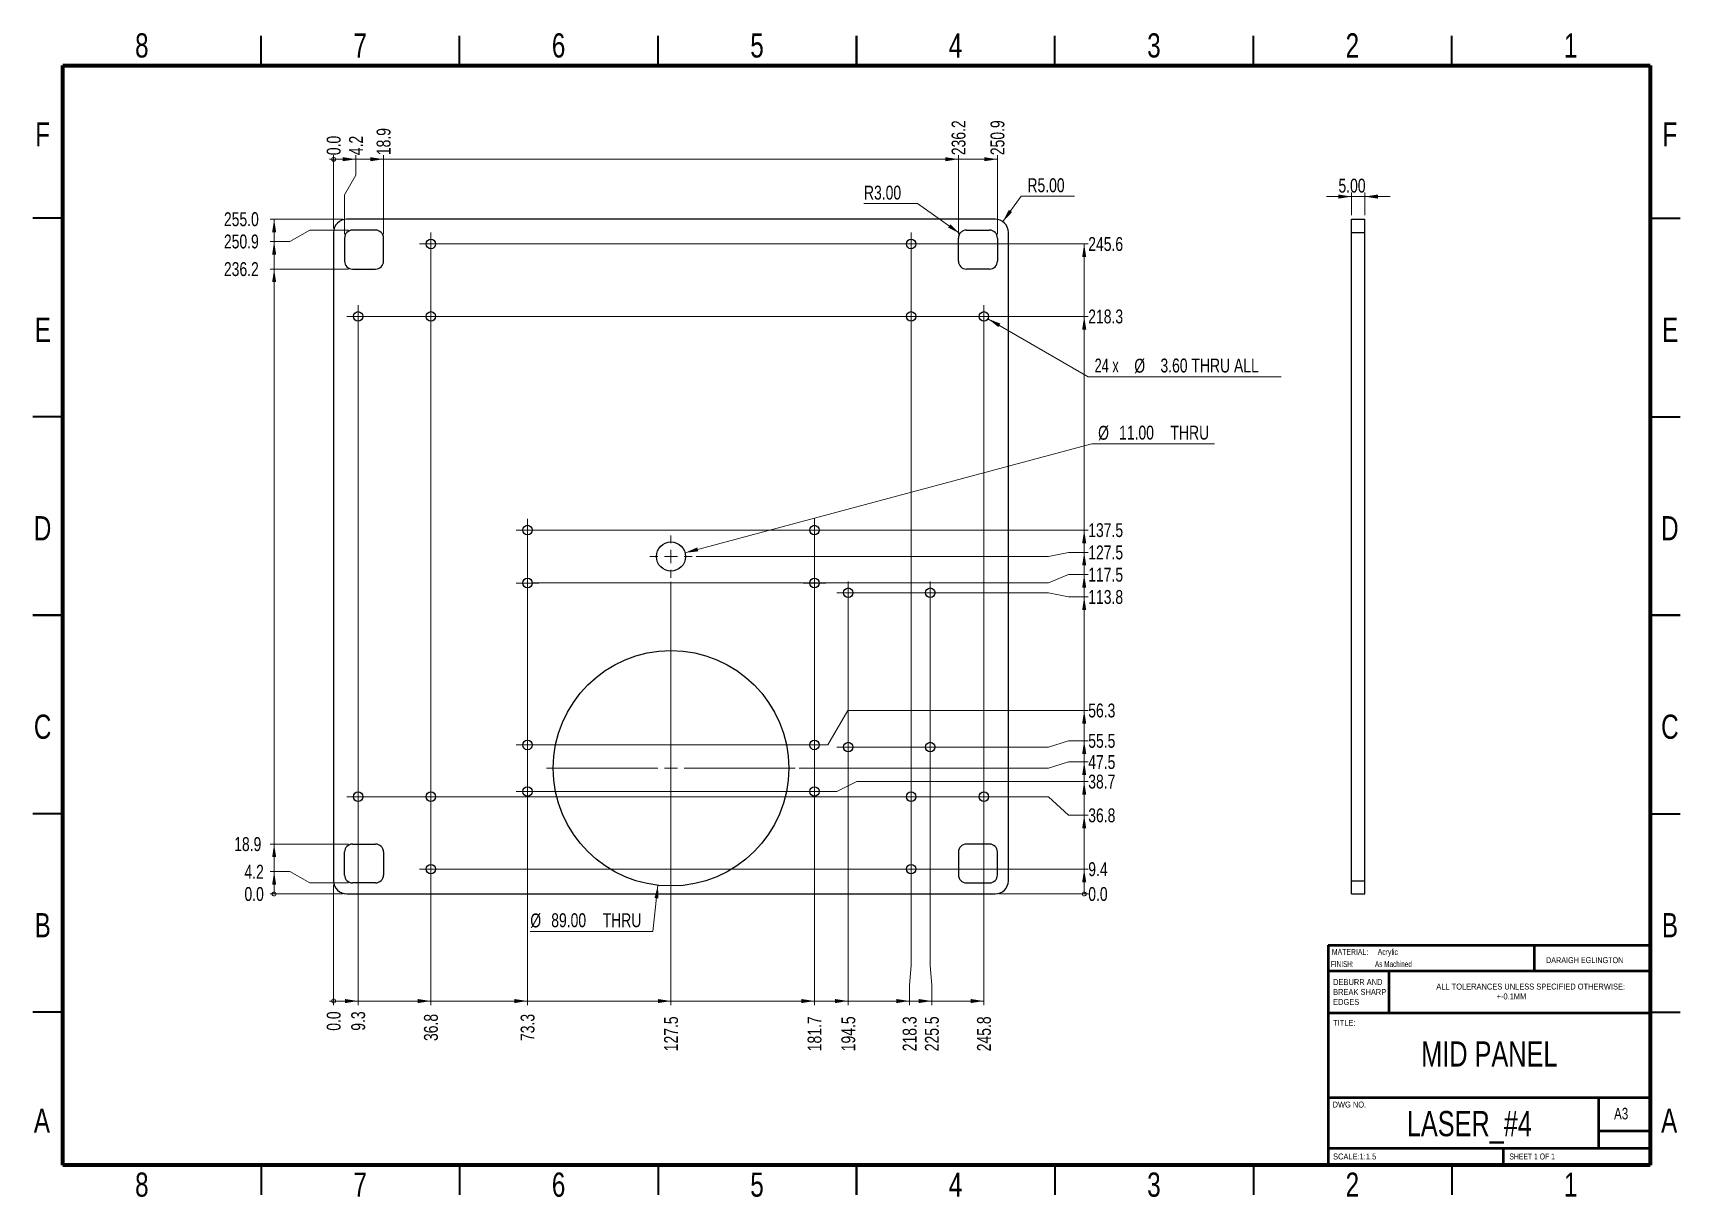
# Model space of a CAD drawing. Header units: millimetres. Extents: x 2 to 418, y 2 to 295.
import ezdxf

# ---------------------------------------------------------------- set-up
doc = ezdxf.new("R2010")
doc.units = ezdxf.units.MM
doc.styles.add('SLDTEXTSTYLE0', font='TXT', dxfattribs={"width": 0.75})
doc.styles.add('SLDTEXTSTYLE1', font='TXT', dxfattribs={"width": 0.877898})
doc.styles.add('SLDTEXTSTYLE2', font='TXT', dxfattribs={"width": 0.641667})
doc.styles.add('SLDTEXTSTYLE3', font='TXT', dxfattribs={"width": 0.690476})
doc.styles.add('SLDTEXTSTYLE4', font='TXT', dxfattribs={"width": 0.6875})
doc.dimstyles.new('SLDDIMSTYLE0', dxfattribs={"dimtxt": 3.5, "dimasz": 0.338667, "dimexe": 0, "dimexo": 0.0625, "dimgap": 0.875, "dimtad": 0, "dimtih": 1, "dimtoh": 1, "dimdec": 1, "dimlfac": 1.5, "dimrnd": 1e-09, "dimzin": 0, "dimdsep": 46, "dimtxsty": 'SLDTEXTSTYLE0', "dimblk1": 'ORIGIN', "dimblk2": 'ORIGIN', "dimsah": 1, "dimcen": 0.09, "dimadec": 0, "dimazin": 0, "dimtfac": 1, "dimtdec": 1, "dimtofl": 0, "dimtmove": 0, "dimatfit": 3, "dimldrblk": 'ORIGIN', "dimfxl": 1, "dimfrac": 2, "dimtolj": 1, "dimtzin": 12, "dimarcsym": 0})
doc.dimstyles.new('SLDDIMSTYLE1', dxfattribs={"dimtxt": 3.5, "dimasz": 3.302, "dimexe": 0, "dimexo": 0.0625, "dimgap": 0.875, "dimtad": 0, "dimtih": 1, "dimtoh": 1, "dimdec": 1, "dimlfac": 1.5, "dimrnd": 1e-09, "dimzin": 12, "dimdsep": 46, "dimtxsty": 'SLDTEXTSTYLE0', "dimsah": 1, "dimcen": 0.09, "dimadec": 0, "dimazin": 3, "dimtfac": 1, "dimtdec": 1, "dimtofl": 0, "dimtmove": 0, "dimatfit": 3, "dimfxl": 1, "dimfrac": 2, "dimtolj": 1, "dimtzin": 12, "dimarcsym": 0})
doc.dimstyles.new('SLDDIMSTYLE2', dxfattribs={"dimtxt": 3.5, "dimasz": 3.302, "dimexe": 0, "dimexo": 0.0625, "dimgap": 0.875, "dimtad": 0, "dimtih": 1, "dimtoh": 1, "dimdec": 1, "dimlfac": 1.5, "dimrnd": 1e-09, "dimzin": 4, "dimdsep": 46, "dimtxsty": 'SLDTEXTSTYLE0', "dimsah": 1, "dimcen": 0.09, "dimadec": 0, "dimazin": 1, "dimtfac": 1, "dimtdec": 1, "dimtofl": 0, "dimtmove": 0, "dimatfit": 3, "dimfxl": 1, "dimfrac": 2, "dimtolj": 1, "dimtzin": 12, "dimarcsym": 0})
doc.dimstyles.new('SLDDIMSTYLE3', dxfattribs={"dimtxt": 3.5, "dimasz": 3.302, "dimexe": 0, "dimexo": 0.0625, "dimgap": 0.875, "dimtad": 0, "dimtih": 1, "dimtoh": 1, "dimlfac": 1.5, "dimrnd": 1e-09, "dimzin": 4, "dimdsep": 46, "dimtxsty": 'SLDTEXTSTYLE0', "dimsah": 1, "dimcen": 0, "dimadec": 0, "dimazin": 1, "dimtfac": 1, "dimtofl": 0, "dimtmove": 0, "dimatfit": 3, "dimfxl": 1, "dimfrac": 2, "dimtolj": 1, "dimtzin": 12, "dimarcsym": 0})
doc.dimstyles.new('SLDDIMSTYLE4', dxfattribs={"dimtxt": 3.5, "dimasz": 3.302, "dimexe": 0, "dimexo": 0.0625, "dimgap": 0.875, "dimtad": 0, "dimtih": 1, "dimtoh": 1, "dimlfac": 1.5, "dimrnd": 1e-09, "dimzin": 4, "dimdsep": 46, "dimtxsty": 'SLDTEXTSTYLE0', "dimsah": 1, "dimcen": 0, "dimadec": 0, "dimazin": 1, "dimtfac": 1, "dimtofl": 0, "dimtmove": 0, "dimatfit": 3, "dimfxl": 1, "dimfrac": 2, "dimtolj": 1, "dimtzin": 12, "dimarcsym": 0})
doc.dimstyles.new('SLDDIMSTYLE5', dxfattribs={"dimtxt": 3.5, "dimasz": 3.302, "dimexe": 0, "dimexo": 0.0625, "dimgap": 0.875, "dimtad": 0, "dimtih": 1, "dimtoh": 1, "dimlfac": 1.5, "dimrnd": 1e-09, "dimzin": 4, "dimdsep": 46, "dimtxsty": 'SLDTEXTSTYLE0', "dimsah": 1, "dimcen": 0, "dimadec": 0, "dimazin": 1, "dimtfac": 1, "dimtofl": 0, "dimtmove": 0, "dimatfit": 3, "dimfxl": 1, "dimfrac": 2, "dimtolj": 1, "dimtzin": 12, "dimarcsym": 0})
doc.dimstyles.new('SLDDIMSTYLE6', dxfattribs={"dimtxt": 3.5, "dimasz": 3.302, "dimexe": 0, "dimexo": 0.0625, "dimgap": 0.875, "dimtad": 1, "dimlfac": 1.5, "dimrnd": 1e-09, "dimzin": 4, "dimdsep": 46, "dimtxsty": 'SLDTEXTSTYLE0', "dimsah": 1, "dimcen": 0.09, "dimadec": 0, "dimazin": 1, "dimtfac": 1, "dimtmove": 0, "dimatfit": 0, "dimfxl": 1, "dimfrac": 2, "dimtolj": 1, "dimtzin": 12, "dimarcsym": 0})

msp = doc.modelspace()

# ---------------------------------------------------------------- texts
at = {"color": 7, "linetype": 'Continuous', "lineweight": 0}
for s, insert, char_height, attachment_point, style in [('8', (29.9386, 295.1137), 6.096, 2, 'SLDTEXTSTYLE0'), ('7', (84.9386, 295.1137), 6.096, 2, 'SLDTEXTSTYLE0'), ('6', (134.9386, 295.1137), 6.096, 2, 'SLDTEXTSTYLE0'), ('5', (184.9386, 295.1137), 6.096, 2, 'SLDTEXTSTYLE0'), ('4', (234.9386, 295.1137), 6.096, 2, 'SLDTEXTSTYLE0'), ('3', (284.9386, 295.1137), 6.096, 2, 'SLDTEXTSTYLE0'), ('2', (334.9386, 295.1137), 6.096, 2, 'SLDTEXTSTYLE0'), ('1', (389.9386, 295.1137), 6.096, 2, 'SLDTEXTSTYLE0'), ('F', (4.9365, 272.7257), 6.096, 2, 'SLDTEXTSTYLE0'), ('F', (414.9365, 272.7257), 6.096, 2, 'SLDTEXTSTYLE0'), ('E', (5.0106, 223.4757), 6.096, 2, 'SLDTEXTSTYLE0'), ('E', (415.0106, 223.4757), 6.096, 2, 'SLDTEXTSTYLE0'), ('D', (4.9302, 173.4757), 6.096, 2, 'SLDTEXTSTYLE0'), ('D', (414.9302, 173.4757), 6.096, 2, 'SLDTEXTSTYLE0'), ('C', (4.9365, 123.4757), 6.096, 2, 'SLDTEXTSTYLE0'), ('C', (414.9365, 123.4757), 6.096, 2, 'SLDTEXTSTYLE0'), ('B', (4.9534, 73.4757), 6.096, 2, 'SLDTEXTSTYLE0'), ('B', (414.9534, 73.4757), 6.096, 2, 'SLDTEXTSTYLE0'), ('MATERIAL:     Acrylic', (329.7776, 64.4438), 1.5, 1, 'SLDTEXTSTYLE3'), ('DARAIGH EGLINGTON', (383.7299, 62.3657), 1.5, 1, 'SLDTEXTSTYLE1'), ('FINISH:            As Machined', (329.544, 61.3725), 1.5, 1, 'SLDTEXTSTYLE2'), ('TITLE:', (330.0902, 46.5762), 1.5, 1, 'SLDTEXTSTYLE0'), ('MID PANEL', (369.4521, 41.1608), 6.35, 2, 'SLDTEXTSTYLE0'), ('DWG NO.', (329.953, 25.9861), 1.5, 1, 'SLDTEXTSTYLE0'), ('A', (4.7566, 24.2257), 6.096, 2, 'SLDTEXTSTYLE0'), ('LASER_#4', (364.4144, 23.6069), 6.35, 2, 'SLDTEXTSTYLE0'), ('A3', (400.8712, 24.4064), 2.91042, 1, 'SLDTEXTSTYLE0'), ('A', (414.7566, 24.2257), 6.096, 2, 'SLDTEXTSTYLE0'), ('SCALE:1:1.5', (330.074, 12.9001), 1.5, 1, 'SLDTEXTSTYLE0'), ('SHEET 1 OF 1', (374.4783, 12.9001), 1.5, 1, 'SLDTEXTSTYLE4'), ('8', (29.9386, 8.1137), 6.096, 2, 'SLDTEXTSTYLE0'), ('7', (84.9386, 8.1137), 6.096, 2, 'SLDTEXTSTYLE0'), ('6', (134.9386, 8.1137), 6.096, 2, 'SLDTEXTSTYLE0'), ('5', (184.9386, 8.1137), 6.096, 2, 'SLDTEXTSTYLE0'), ('4', (234.9386, 8.1137), 6.096, 2, 'SLDTEXTSTYLE0'), ('3', (284.9386, 8.1137), 6.096, 2, 'SLDTEXTSTYLE0'), ('2', (334.9386, 8.1137), 6.096, 2, 'SLDTEXTSTYLE0'), ('1', (389.9386, 8.1137), 6.096, 2, 'SLDTEXTSTYLE0')]:
    msp.add_mtext(s, dxfattribs=dict(at, insert=insert, char_height=char_height, attachment_point=attachment_point, style=style))

# ---------------------------------------------------------------- blocks, each defined once
blk = doc.blocks.new('SW_NOTE_0')
at = {"color": 0, "linetype": 'Continuous', "lineweight": 0, "char_height": 1.5, "attachment_point": 1, "style": 'SLDTEXTSTYLE0'}
for s, insert in [('ALL TOLERANCES UNLESS SPECIFIED OTHERWISE:', (0, 1.93)), ('+-0.1MM', (15.19, -0.57))]:
    blk.add_mtext(s, dxfattribs=dict(at, insert=insert))
blk = doc.blocks.new('SW_NOTE_0_1')
at = {"color": 0, "linetype": 'Continuous', "lineweight": 0, "char_height": 1.5, "attachment_point": 1, "style": 'SLDTEXTSTYLE0'}
for s, insert in [('DEBURR AND', (0, 1.93)), ('BREAK SHARP', (0, -0.57)), ('EDGES', (0, -3.07))]:
    blk.add_mtext(s, dxfattribs=dict(at, insert=insert))
blk = doc.blocks.new('_Origin')
at = {"color": 0, "linetype": 'ByBlock', "lineweight": -2}
blk.add_line((0, 0), (-1, 0), dxfattribs=at)
blk.add_circle((0, 0), 0.5, dxfattribs=at)
blk = doc.blocks.new('_D')
at = {"color": 7, "linetype": 'Continuous', "lineweight": 0}
blk.add_line((78.26, 80.63), (78.26, 50.3), dxfattribs=at)
at = {"color": 7, "linetype": 'Continuous', "lineweight": 18, "xscale": 1.016, "yscale": 1.016}
blk.add_blockref('_Origin', (78.26, 51.31), dxfattribs=at)
at = {"color": 7, "linetype": 'Continuous', "lineweight": 18, "insert": (76.52, 43.83), "char_height": 3.5, "attachment_point": 1, "rotation": 90, "style": 'SLDTEXTSTYLE0'}
blk.add_mtext('0.0', dxfattribs=at)
blk = doc.blocks.new('_D_1')
at = {"color": 7, "linetype": 'Continuous', "lineweight": 0}
for p, q in [((84.42, 222.8), (84.42, 50.3)), ((78.26, 51.31), (84.42, 51.31))]:
    blk.add_line(p, q, dxfattribs=at)
at = {"color": 7, "linetype": 'Continuous', "lineweight": 18}
blk.add_solid([(84.42, 51.31), (81.12, 51.82), (81.12, 50.8)], dxfattribs=at)
at = {"color": 7, "linetype": 'Continuous', "lineweight": 18, "insert": (82.69, 43.83), "char_height": 3.5, "attachment_point": 1, "rotation": 90, "style": 'SLDTEXTSTYLE0'}
blk.add_mtext('9.3', dxfattribs=at)
blk = doc.blocks.new('_D_2')
at = {"color": 7, "linetype": 'Continuous', "lineweight": 0}
for p, q in [((102.76, 241.05), (102.76, 50.3)), ((84.42, 51.31), (102.76, 51.31))]:
    blk.add_line(p, q, dxfattribs=at)
at = {"color": 7, "linetype": 'Continuous', "lineweight": 18}
blk.add_solid([(102.76, 51.31), (99.46, 51.82), (99.46, 50.8)], dxfattribs=at)
at = {"color": 7, "linetype": 'Continuous', "lineweight": 18, "insert": (101.02, 41.24), "char_height": 3.5, "attachment_point": 1, "rotation": 90, "style": 'SLDTEXTSTYLE0'}
blk.add_mtext('36.8', dxfattribs=at)
blk = doc.blocks.new('_D_3')
at = {"color": 7, "linetype": 'Continuous', "lineweight": 0}
for p, q in [((127.11, 168.96), (127.11, 50.3)), ((102.76, 51.31), (127.11, 51.31))]:
    blk.add_line(p, q, dxfattribs=at)
at = {"color": 7, "linetype": 'Continuous', "lineweight": 18}
blk.add_solid([(127.11, 51.31), (123.81, 51.82), (123.81, 50.8)], dxfattribs=at)
at = {"color": 7, "linetype": 'Continuous', "lineweight": 18, "insert": (125.37, 41.24), "char_height": 3.5, "attachment_point": 1, "rotation": 90, "style": 'SLDTEXTSTYLE0'}
blk.add_mtext('73.3', dxfattribs=at)
blk = doc.blocks.new('_D_4')
at = {"color": 7, "linetype": 'Continuous', "lineweight": 0}
for p, q in [((163.26, 156.96), (163.26, 50.3)), ((127.11, 51.31), (163.26, 51.31))]:
    blk.add_line(p, q, dxfattribs=at)
at = {"color": 7, "linetype": 'Continuous', "lineweight": 18}
blk.add_solid([(163.26, 51.31), (159.96, 51.82), (159.96, 50.8)], dxfattribs=at)
at = {"color": 7, "linetype": 'Continuous', "lineweight": 18, "insert": (161.52, 38.66), "char_height": 3.5, "attachment_point": 1, "rotation": 90, "style": 'SLDTEXTSTYLE0'}
blk.add_mtext('127.5', dxfattribs=at)
blk = doc.blocks.new('_D_5')
at = {"color": 7, "linetype": 'Continuous', "lineweight": 0}
for p, q in [((199.41, 168.96), (199.41, 50.3)), ((163.26, 51.31), (199.41, 51.31))]:
    blk.add_line(p, q, dxfattribs=at)
at = {"color": 7, "linetype": 'Continuous', "lineweight": 18}
blk.add_solid([(199.41, 51.31), (196.11, 51.82), (196.11, 50.8)], dxfattribs=at)
at = {"color": 7, "linetype": 'Continuous', "lineweight": 18, "insert": (197.67, 38.66), "char_height": 3.5, "attachment_point": 1, "rotation": 90, "style": 'SLDTEXTSTYLE0'}
blk.add_mtext('181.7', dxfattribs=at)
blk = doc.blocks.new('_D_6')
at = {"color": 7, "linetype": 'Continuous', "lineweight": 0}
for p, q in [((207.91, 153.18), (207.91, 50.3)), ((199.41, 51.31), (207.91, 51.31))]:
    blk.add_line(p, q, dxfattribs=at)
at = {"color": 7, "linetype": 'Continuous', "lineweight": 18}
blk.add_solid([(207.91, 51.31), (204.61, 51.82), (204.61, 50.8)], dxfattribs=at)
at = {"color": 7, "linetype": 'Continuous', "lineweight": 18, "insert": (206.18, 38.66), "char_height": 3.5, "attachment_point": 1, "rotation": 90, "style": 'SLDTEXTSTYLE0'}
blk.add_mtext('194.5', dxfattribs=at)
blk = doc.blocks.new('_D_7')
at = {"color": 7, "linetype": 'Continuous', "lineweight": 0}
for p, q in [((223.76, 60.3), (223.76, 241.05)), ((223.36, 55.3), (223.76, 60.3)), ((223.36, 55.3), (223.36, 50.3)), ((207.91, 51.31), (223.36, 51.31))]:
    blk.add_line(p, q, dxfattribs=at)
at = {"color": 7, "linetype": 'Continuous', "lineweight": 18}
blk.add_solid([(223.36, 51.31), (220.06, 51.82), (220.06, 50.8)], dxfattribs=at)
at = {"color": 7, "linetype": 'Continuous', "lineweight": 18, "insert": (221.63, 38.66), "char_height": 3.5, "attachment_point": 1, "rotation": 90, "style": 'SLDTEXTSTYLE0'}
blk.add_mtext('218.3', dxfattribs=at)
blk = doc.blocks.new('_D_8')
at = {"color": 7, "linetype": 'Continuous', "lineweight": 0}
for p, q in [((228.58, 60.3), (228.58, 153.18)), ((228.97, 55.3), (228.58, 60.3)), ((228.97, 55.3), (228.97, 50.3)), ((223.36, 51.31), (228.97, 51.31))]:
    blk.add_line(p, q, dxfattribs=at)
at = {"color": 7, "linetype": 'Continuous', "lineweight": 18}
blk.add_solid([(228.97, 51.31), (225.67, 51.82), (225.67, 50.8)], dxfattribs=at)
at = {"color": 7, "linetype": 'Continuous', "lineweight": 18, "insert": (227.24, 38.66), "char_height": 3.5, "attachment_point": 1, "rotation": 90, "style": 'SLDTEXTSTYLE0'}
blk.add_mtext('225.5', dxfattribs=at)
blk = doc.blocks.new('_D_9')
at = {"color": 7, "linetype": 'Continuous', "lineweight": 0}
for p, q in [((242.09, 222.8), (242.09, 50.3)), ((228.97, 51.31), (242.09, 51.31))]:
    blk.add_line(p, q, dxfattribs=at)
at = {"color": 7, "linetype": 'Continuous', "lineweight": 18}
blk.add_solid([(242.09, 51.31), (238.79, 51.82), (238.79, 50.8)], dxfattribs=at)
at = {"color": 7, "linetype": 'Continuous', "lineweight": 18, "insert": (240.36, 38.66), "char_height": 3.5, "attachment_point": 1, "rotation": 90, "style": 'SLDTEXTSTYLE0'}
blk.add_mtext('245.8', dxfattribs=at)
blk = doc.blocks.new('_D_10')
at = {"color": 7, "linetype": 'Continuous', "lineweight": 0}
blk.add_line((245.92, 78.3), (268.39, 78.3), dxfattribs=at)
at = {"color": 7, "linetype": 'Continuous', "lineweight": 18, "xscale": 1.016, "yscale": 1.016}
blk.add_blockref('_Origin', (267.37, 78.3), dxfattribs=at)
at = {"color": 7, "linetype": 'Continuous', "lineweight": 18, "insert": (268.39, 80.03), "char_height": 3.5, "attachment_point": 1, "style": 'SLDTEXTSTYLE0'}
blk.add_mtext('0.0', dxfattribs=at)
blk = doc.blocks.new('_D_11')
at = {"color": 7, "linetype": 'Continuous', "lineweight": 0}
for p, q in [((103.76, 84.55), (268.39, 84.55)), ((267.37, 78.3), (267.37, 84.55))]:
    blk.add_line(p, q, dxfattribs=at)
at = {"color": 7, "linetype": 'Continuous', "lineweight": 18}
blk.add_solid([(267.37, 84.55), (266.86, 81.24), (267.88, 81.24)], dxfattribs=at)
at = {"color": 7, "linetype": 'Continuous', "lineweight": 18, "insert": (268.39, 86.28), "char_height": 3.5, "attachment_point": 1, "style": 'SLDTEXTSTYLE0'}
blk.add_mtext('9.4', dxfattribs=at)
blk = doc.blocks.new('_D_12')
at = {"color": 7, "linetype": 'Continuous', "lineweight": 0}
for p, q in [((258.39, 102.8), (85.42, 102.8)), ((263.39, 98.11), (258.39, 102.8)), ((263.39, 98.11), (268.39, 98.11)), ((267.37, 84.55), (267.37, 98.11))]:
    blk.add_line(p, q, dxfattribs=at)
at = {"color": 7, "linetype": 'Continuous', "lineweight": 18}
blk.add_solid([(267.37, 98.11), (266.86, 94.81), (267.88, 94.81)], dxfattribs=at)
at = {"color": 7, "linetype": 'Continuous', "lineweight": 18, "insert": (268.39, 99.85), "char_height": 3.5, "attachment_point": 1, "style": 'SLDTEXTSTYLE0'}
blk.add_mtext('36.8', dxfattribs=at)
blk = doc.blocks.new('_D_13')
at = {"color": 7, "linetype": 'Continuous', "lineweight": 0}
for p, q in [((205.07, 104.1), (128.11, 104.1)), ((210.07, 106.62), (205.07, 104.1)), ((210.07, 106.62), (268.39, 106.62)), ((267.37, 98.11), (267.37, 106.62))]:
    blk.add_line(p, q, dxfattribs=at)
at = {"color": 7, "linetype": 'Continuous', "lineweight": 18}
blk.add_solid([(267.37, 106.62), (266.86, 103.31), (267.88, 103.31)], dxfattribs=at)
at = {"color": 7, "linetype": 'Continuous', "lineweight": 18, "insert": (268.39, 108.35), "char_height": 3.5, "attachment_point": 1, "style": 'SLDTEXTSTYLE0'}
blk.add_mtext('38.7', dxfattribs=at)
blk = doc.blocks.new('_D_14')
at = {"color": 7, "linetype": 'Continuous', "lineweight": 0}
for p, q in [((258.39, 109.96), (195.59, 109.96)), ((263.39, 111.55), (258.39, 109.96)), ((263.39, 111.55), (268.39, 111.55)), ((267.37, 106.62), (267.37, 111.55))]:
    blk.add_line(p, q, dxfattribs=at)
at = {"color": 7, "linetype": 'Continuous', "lineweight": 18}
blk.add_solid([(267.37, 111.55), (266.86, 108.24), (267.88, 108.24)], dxfattribs=at)
at = {"color": 7, "linetype": 'Continuous', "lineweight": 18, "insert": (268.39, 113.28), "char_height": 3.5, "attachment_point": 1, "style": 'SLDTEXTSTYLE0'}
blk.add_mtext('47.5', dxfattribs=at)
blk = doc.blocks.new('_D_15')
at = {"color": 7, "linetype": 'Continuous', "lineweight": 0}
for p, q in [((263.39, 116.89), (258.39, 115.3)), ((263.39, 116.89), (268.39, 116.89)), ((267.37, 111.55), (267.37, 116.89)), ((258.39, 115.3), (208.91, 115.3))]:
    blk.add_line(p, q, dxfattribs=at)
at = {"color": 7, "linetype": 'Continuous', "lineweight": 18}
blk.add_solid([(267.37, 116.89), (266.86, 113.59), (267.88, 113.59)], dxfattribs=at)
at = {"color": 7, "linetype": 'Continuous', "lineweight": 18, "insert": (268.39, 118.62), "char_height": 3.5, "attachment_point": 1, "style": 'SLDTEXTSTYLE0'}
blk.add_mtext('55.5', dxfattribs=at)
blk = doc.blocks.new('_D_16')
at = {"color": 7, "linetype": 'Continuous', "lineweight": 0}
for p, q in [((207.79, 124.53), (202.79, 115.83)), ((207.79, 124.53), (268.39, 124.53)), ((267.37, 116.89), (267.37, 124.53)), ((202.79, 115.83), (128.11, 115.83))]:
    blk.add_line(p, q, dxfattribs=at)
at = {"color": 7, "linetype": 'Continuous', "lineweight": 18}
blk.add_solid([(267.37, 124.53), (266.86, 121.22), (267.88, 121.22)], dxfattribs=at)
at = {"color": 7, "linetype": 'Continuous', "lineweight": 18, "insert": (268.39, 126.26), "char_height": 3.5, "attachment_point": 1, "style": 'SLDTEXTSTYLE0'}
blk.add_mtext('56.3', dxfattribs=at)
blk = doc.blocks.new('_D_17')
at = {"color": 7, "linetype": 'Continuous', "lineweight": 0}
for p, q in [((258.39, 154.18), (208.91, 154.18)), ((263.39, 153.12), (258.39, 154.18)), ((263.39, 153.12), (268.39, 153.12)), ((267.37, 124.53), (267.37, 153.12))]:
    blk.add_line(p, q, dxfattribs=at)
at = {"color": 7, "linetype": 'Continuous', "lineweight": 18}
blk.add_solid([(267.37, 153.12), (266.86, 149.82), (267.88, 149.82)], dxfattribs=at)
at = {"color": 7, "linetype": 'Continuous', "lineweight": 18, "insert": (268.39, 154.86), "char_height": 3.5, "attachment_point": 1, "style": 'SLDTEXTSTYLE0'}
blk.add_mtext('113.8', dxfattribs=at)
blk = doc.blocks.new('_D_18')
at = {"color": 7, "linetype": 'Continuous', "lineweight": 0}
for p, q in [((263.39, 158.74), (258.39, 156.63)), ((263.39, 158.74), (268.39, 158.74)), ((267.37, 153.12), (267.37, 158.74)), ((258.39, 156.63), (128.11, 156.63))]:
    blk.add_line(p, q, dxfattribs=at)
at = {"color": 7, "linetype": 'Continuous', "lineweight": 18}
blk.add_solid([(267.37, 158.74), (266.86, 155.43), (267.88, 155.43)], dxfattribs=at)
at = {"color": 7, "linetype": 'Continuous', "lineweight": 18, "insert": (268.39, 160.47), "char_height": 3.5, "attachment_point": 1, "style": 'SLDTEXTSTYLE0'}
blk.add_mtext('117.5', dxfattribs=at)
blk = doc.blocks.new('_D_19')
at = {"color": 7, "linetype": 'Continuous', "lineweight": 0}
for p, q in [((258.39, 163.3), (169.59, 163.3)), ((263.39, 164.35), (258.39, 163.3)), ((263.39, 164.35), (268.39, 164.35)), ((267.37, 158.74), (267.37, 164.35))]:
    blk.add_line(p, q, dxfattribs=at)
at = {"color": 7, "linetype": 'Continuous', "lineweight": 18}
blk.add_solid([(267.37, 164.35), (266.86, 161.05), (267.88, 161.05)], dxfattribs=at)
at = {"color": 7, "linetype": 'Continuous', "lineweight": 18, "insert": (268.39, 166.08), "char_height": 3.5, "attachment_point": 1, "style": 'SLDTEXTSTYLE0'}
blk.add_mtext('127.5', dxfattribs=at)
blk = doc.blocks.new('_D_20')
at = {"color": 7, "linetype": 'Continuous', "lineweight": 0}
for p, q in [((128.11, 169.96), (268.39, 169.96)), ((267.37, 164.35), (267.37, 169.96))]:
    blk.add_line(p, q, dxfattribs=at)
at = {"color": 7, "linetype": 'Continuous', "lineweight": 18}
blk.add_solid([(267.37, 169.96), (266.86, 166.66), (267.88, 166.66)], dxfattribs=at)
at = {"color": 7, "linetype": 'Continuous', "lineweight": 18, "insert": (268.39, 171.7), "char_height": 3.5, "attachment_point": 1, "style": 'SLDTEXTSTYLE0'}
blk.add_mtext('137.5', dxfattribs=at)
blk = doc.blocks.new('_D_21')
at = {"color": 7, "linetype": 'Continuous', "lineweight": 0}
for p, q in [((85.42, 223.8), (268.39, 223.8)), ((267.37, 169.96), (267.37, 223.8))]:
    blk.add_line(p, q, dxfattribs=at)
at = {"color": 7, "linetype": 'Continuous', "lineweight": 18}
blk.add_solid([(267.37, 223.8), (266.86, 220.49), (267.88, 220.49)], dxfattribs=at)
at = {"color": 7, "linetype": 'Continuous', "lineweight": 18, "insert": (268.39, 225.53), "char_height": 3.5, "attachment_point": 1, "style": 'SLDTEXTSTYLE0'}
blk.add_mtext('218.3', dxfattribs=at)
blk = doc.blocks.new('_D_22')
at = {"color": 7, "linetype": 'Continuous', "lineweight": 0}
for p, q in [((103.76, 242.05), (268.39, 242.05)), ((267.37, 223.8), (267.37, 242.05))]:
    blk.add_line(p, q, dxfattribs=at)
at = {"color": 7, "linetype": 'Continuous', "lineweight": 18}
blk.add_solid([(267.37, 242.05), (266.86, 238.74), (267.88, 238.74)], dxfattribs=at)
at = {"color": 7, "linetype": 'Continuous', "lineweight": 18, "insert": (268.39, 243.78), "char_height": 3.5, "attachment_point": 1, "style": 'SLDTEXTSTYLE0'}
blk.add_mtext('245.6', dxfattribs=at)
blk = doc.blocks.new('_D_23')
at = {"color": 7, "linetype": 'Continuous', "lineweight": 0}
for p, q in [((67.26, 78.3), (62.26, 78.3)), ((67.26, 78.3), (72.26, 78.3)), ((72.26, 78.3), (80.59, 78.3))]:
    blk.add_line(p, q, dxfattribs=at)
at = {"color": 7, "linetype": 'Continuous', "lineweight": 18, "xscale": 1.016, "yscale": 1.016}
blk.add_blockref('_Origin', (63.27, 78.3), dxfattribs=at)
at = {"color": 7, "linetype": 'Continuous', "lineweight": 18, "insert": (55.79, 80.03), "char_height": 3.5, "attachment_point": 1, "style": 'SLDTEXTSTYLE0'}
blk.add_mtext('0.0', dxfattribs=at)
blk = doc.blocks.new('_D_24')
at = {"color": 7, "linetype": 'Continuous', "lineweight": 0}
for p, q in [((67.26, 83.91), (62.26, 83.91)), ((63.27, 78.3), (63.27, 83.91)), ((67.26, 83.91), (72.26, 81.06)), ((72.26, 81.06), (82.02, 81.06))]:
    blk.add_line(p, q, dxfattribs=at)
at = {"color": 7, "linetype": 'Continuous', "lineweight": 18}
blk.add_solid([(63.27, 83.91), (62.77, 80.61), (63.78, 80.61)], dxfattribs=at)
at = {"color": 7, "linetype": 'Continuous', "lineweight": 18, "insert": (55.79, 85.64), "char_height": 3.5, "attachment_point": 1, "style": 'SLDTEXTSTYLE0'}
blk.add_mtext('4.2', dxfattribs=at)
blk = doc.blocks.new('_D_25')
at = {"color": 7, "linetype": 'Continuous', "lineweight": 0}
for p, q in [((82.02, 90.86), (62.26, 90.86)), ((63.27, 83.91), (63.27, 90.86))]:
    blk.add_line(p, q, dxfattribs=at)
at = {"color": 7, "linetype": 'Continuous', "lineweight": 18}
blk.add_solid([(63.27, 90.86), (62.77, 87.56), (63.78, 87.56)], dxfattribs=at)
at = {"color": 7, "linetype": 'Continuous', "lineweight": 18, "insert": (53.21, 92.6), "char_height": 3.5, "attachment_point": 1, "style": 'SLDTEXTSTYLE0'}
blk.add_mtext('18.9', dxfattribs=at)
blk = doc.blocks.new('_D_26')
at = {"color": 7, "linetype": 'Continuous', "lineweight": 0}
for p, q in [((82.02, 235.73), (62.26, 235.73)), ((63.27, 90.86), (63.27, 235.73))]:
    blk.add_line(p, q, dxfattribs=at)
at = {"color": 7, "linetype": 'Continuous', "lineweight": 18}
blk.add_solid([(63.27, 235.73), (62.77, 232.43), (63.78, 232.43)], dxfattribs=at)
at = {"color": 7, "linetype": 'Continuous', "lineweight": 18, "insert": (50.62, 237.46), "char_height": 3.5, "attachment_point": 1, "style": 'SLDTEXTSTYLE0'}
blk.add_mtext('236.2', dxfattribs=at)
blk = doc.blocks.new('_D_27')
at = {"color": 7, "linetype": 'Continuous', "lineweight": 0}
for p, q in [((67.26, 242.68), (72.26, 245.53)), ((72.26, 245.53), (82.02, 245.53)), ((67.26, 242.68), (62.26, 242.68)), ((63.27, 235.73), (63.27, 242.68))]:
    blk.add_line(p, q, dxfattribs=at)
at = {"color": 7, "linetype": 'Continuous', "lineweight": 18}
blk.add_solid([(63.27, 242.68), (62.77, 239.38), (63.78, 239.38)], dxfattribs=at)
at = {"color": 7, "linetype": 'Continuous', "lineweight": 18, "insert": (50.62, 244.42), "char_height": 3.5, "attachment_point": 1, "style": 'SLDTEXTSTYLE0'}
blk.add_mtext('250.9', dxfattribs=at)
blk = doc.blocks.new('_D_28')
at = {"color": 7, "linetype": 'Continuous', "lineweight": 0}
for p, q in [((80.59, 248.3), (62.26, 248.3)), ((63.27, 242.68), (63.27, 248.3))]:
    blk.add_line(p, q, dxfattribs=at)
at = {"color": 7, "linetype": 'Continuous', "lineweight": 18}
blk.add_solid([(63.27, 248.3), (62.77, 244.99), (63.78, 244.99)], dxfattribs=at)
at = {"color": 7, "linetype": 'Continuous', "lineweight": 18, "insert": (50.62, 250.03), "char_height": 3.5, "attachment_point": 1, "style": 'SLDTEXTSTYLE0'}
blk.add_mtext('255.0', dxfattribs=at)
blk = doc.blocks.new('_D_29')
at = {"color": 7, "linetype": 'Continuous', "lineweight": 0}
for p, q in [((78.26, 259.41), (78.26, 264.41)), ((78.26, 259.41), (78.26, 254.41)), ((78.26, 254.41), (78.26, 245.96))]:
    blk.add_line(p, q, dxfattribs=at)
at = {"color": 7, "linetype": 'Continuous', "lineweight": 18, "xscale": 1.016, "yscale": 1.016}
blk.add_blockref('_Origin', (78.26, 263.39), dxfattribs=at)
at = {"color": 7, "linetype": 'Continuous', "lineweight": 18, "insert": (76.52, 264.41), "char_height": 3.5, "attachment_point": 1, "rotation": 90, "style": 'SLDTEXTSTYLE0'}
blk.add_mtext('0.0', dxfattribs=at)
blk = doc.blocks.new('_D_30')
at = {"color": 7, "linetype": 'Continuous', "lineweight": 0}
for p, q in [((78.26, 263.39), (83.87, 263.39)), ((83.87, 259.41), (83.87, 264.41)), ((83.87, 259.41), (81.02, 254.41)), ((81.02, 254.41), (81.02, 244.53))]:
    blk.add_line(p, q, dxfattribs=at)
at = {"color": 7, "linetype": 'Continuous', "lineweight": 18}
blk.add_solid([(83.87, 263.39), (80.57, 263.9), (80.57, 262.89)], dxfattribs=at)
at = {"color": 7, "linetype": 'Continuous', "lineweight": 18, "insert": (82.14, 264.41), "char_height": 3.5, "attachment_point": 1, "rotation": 90, "style": 'SLDTEXTSTYLE0'}
blk.add_mtext('4.2', dxfattribs=at)
blk = doc.blocks.new('_D_31')
at = {"color": 7, "linetype": 'Continuous', "lineweight": 0}
for p, q in [((83.87, 263.39), (90.82, 263.39)), ((90.82, 244.53), (90.82, 264.41))]:
    blk.add_line(p, q, dxfattribs=at)
at = {"color": 7, "linetype": 'Continuous', "lineweight": 18}
blk.add_solid([(90.82, 263.39), (87.52, 263.9), (87.52, 262.89)], dxfattribs=at)
at = {"color": 7, "linetype": 'Continuous', "lineweight": 18, "insert": (89.09, 264.41), "char_height": 3.5, "attachment_point": 1, "rotation": 90, "style": 'SLDTEXTSTYLE0'}
blk.add_mtext('18.9', dxfattribs=at)
blk = doc.blocks.new('_D_32')
at = {"color": 7, "linetype": 'Continuous', "lineweight": 0}
for p, q in [((90.82, 263.39), (235.69, 263.39)), ((235.69, 244.53), (235.69, 264.41))]:
    blk.add_line(p, q, dxfattribs=at)
at = {"color": 7, "linetype": 'Continuous', "lineweight": 18}
blk.add_solid([(235.69, 263.39), (232.39, 263.9), (232.39, 262.89)], dxfattribs=at)
at = {"color": 7, "linetype": 'Continuous', "lineweight": 18, "insert": (233.96, 264.41), "char_height": 3.5, "attachment_point": 1, "rotation": 90, "style": 'SLDTEXTSTYLE0'}
blk.add_mtext('236.2', dxfattribs=at)
blk = doc.blocks.new('_D_33')
at = {"color": 7, "linetype": 'Continuous', "lineweight": 0}
for p, q in [((235.69, 263.39), (245.49, 263.39)), ((245.49, 244.53), (245.49, 264.41))]:
    blk.add_line(p, q, dxfattribs=at)
at = {"color": 7, "linetype": 'Continuous', "lineweight": 18}
blk.add_solid([(245.49, 263.39), (242.19, 263.9), (242.19, 262.89)], dxfattribs=at)
at = {"color": 7, "linetype": 'Continuous', "lineweight": 18, "insert": (243.76, 264.41), "char_height": 3.5, "attachment_point": 1, "rotation": 90, "style": 'SLDTEXTSTYLE0'}
blk.add_mtext('250.9', dxfattribs=at)
blk = doc.blocks.new('_D_34')
at = {"color": 7, "linetype": 'Continuous', "lineweight": 0}
for p, q in [((246.87, 247.67), (251.48, 254.08)), ((251.48, 254.08), (264.96, 254.08))]:
    blk.add_line(p, q, dxfattribs=at)
at = {"color": 7, "linetype": 'Continuous', "lineweight": 18}
blk.add_solid([(246.87, 247.67), (249.21, 250.05), (248.39, 250.65)], dxfattribs=at)
at = {"color": 7, "linetype": 'Continuous', "lineweight": 18, "insert": (253.07, 258.59), "char_height": 3.5, "attachment_point": 1, "style": 'SLDTEXTSTYLE0'}
blk.add_mtext('R5.00', dxfattribs=at)
blk = doc.blocks.new('_D_35')
at = {"color": 7, "linetype": 'Continuous', "lineweight": 0}
for p, q in [((243.13, 223.2), (268.4, 208.6)), ((268.4, 208.6), (317.03, 208.6))]:
    blk.add_line(p, q, dxfattribs=at)
at = {"color": 7, "linetype": 'Continuous', "lineweight": 18}
blk.add_solid([(243.13, 223.2), (245.74, 221.11), (246.24, 221.98)], dxfattribs=at)
at = {"color": 7, "linetype": 'Continuous', "lineweight": 18, "char_height": 3.5, "attachment_point": 1}
for s, insert, style in [('24 x', (269.99, 213.17), 'SLDTEXTSTYLE4'), ('%%c', (279.99, 213.12), 'SLDTEXTSTYLE0'), ('3.60 THRU ALL', (286.58, 213.17), 'SLDTEXTSTYLE0')]:
    blk.add_mtext(s, dxfattribs=dict(at, insert=insert, style=style))
blk = doc.blocks.new('_D_36')
at = {"color": 7, "linetype": 'Continuous', "lineweight": 0}
for p, q in [((225.36, 252.22), (211.88, 252.22)), ((236.06, 244.68), (225.36, 252.22))]:
    blk.add_line(p, q, dxfattribs=at)
at = {"color": 7, "linetype": 'Continuous', "lineweight": 18}
blk.add_solid([(236.06, 244.68), (233.65, 247), (233.06, 246.17)], dxfattribs=at)
at = {"color": 7, "linetype": 'Continuous', "lineweight": 18, "insert": (211.88, 256.73), "char_height": 3.5, "attachment_point": 1, "style": 'SLDTEXTSTYLE0'}
blk.add_mtext('R3.00', dxfattribs=at)
blk = doc.blocks.new('_D_37')
at = {"color": 7, "linetype": 'Continuous', "lineweight": 0}
for p, q in [((159.97, 80.48), (158.68, 68.85)), ((158.68, 68.85), (127.81, 68.85))]:
    blk.add_line(p, q, dxfattribs=at)
at = {"color": 7, "linetype": 'Continuous', "lineweight": 18}
blk.add_solid([(159.97, 80.48), (159.1, 77.25), (160.11, 77.14)], dxfattribs=at)
at = {"color": 7, "linetype": 'Continuous', "lineweight": 18, "char_height": 3.5, "attachment_point": 1, "style": 'SLDTEXTSTYLE0'}
for s, insert in [('%%c', (127.81, 73.37)), ('89.00', (133.09, 73.42)), ('THRU', (146.04, 73.42))]:
    blk.add_mtext(s, dxfattribs=dict(at, insert=insert))
blk = doc.blocks.new('_D_38')
at = {"color": 7, "linetype": 'Continuous', "lineweight": 0}
for p, q in [((166.8, 164.24), (269.3, 191.71)), ((269.3, 191.71), (300.16, 191.71))]:
    blk.add_line(p, q, dxfattribs=at)
at = {"color": 7, "linetype": 'Continuous', "lineweight": 18}
blk.add_solid([(166.8, 164.24), (170.12, 164.61), (169.86, 165.59)], dxfattribs=at)
at = {"color": 7, "linetype": 'Continuous', "lineweight": 18, "char_height": 3.5, "attachment_point": 1, "style": 'SLDTEXTSTYLE0'}
for s, insert in [('%%c', (270.88, 196.22)), ('11.00', (276.16, 196.27)), ('THRU', (289.11, 196.27))]:
    blk.add_mtext(s, dxfattribs=dict(at, insert=insert))
blk = doc.blocks.new('SW_CENTERMARKSYMBOL_0')
at = {"color": 0, "linetype": 'Continuous', "lineweight": 18}
for p, q in [((0, 3.33), (0, 5.33)), ((-3.33, 0), (-5.33, 0)), ((0, 0), (-1.67, 0)), ((0, 0), (0, 1.67)), ((0, 0), (0, -1.67)), ((0, 0), (1.67, 0)), ((3.33, 0), (5.33, 0)), ((0, -3.33), (0, -5.33))]:
    blk.add_line(p, q, dxfattribs=at)
blk = doc.blocks.new('SW_CENTERMARKSYMBOL_1')
at = {"color": 0, "linetype": 'Continuous', "lineweight": 18}
for p, q in [((0, 3.33), (0, 31.33)), ((-3.33, 0), (-31.33, 0)), ((0, 0), (-1.67, 0)), ((0, 0), (0, 1.67)), ((0, 0), (0, -1.67)), ((0, 0), (1.67, 0)), ((3.33, 0), (31.33, 0)), ((0, -3.33), (0, -31.33))]:
    blk.add_line(p, q, dxfattribs=at)
blk = doc.blocks.new('SW_CENTERMARKSYMBOL_2')
at = {"color": 0, "linetype": 'Continuous', "lineweight": 18}
for p, q in [((-1.67, 0), (-2.87, 0)), ((0, 0), (-1.67, 0)), ((0, 1.67), (0, 2.87)), ((0, 0), (0, 1.67)), ((0, 0), (0, -1.67)), ((0, 0), (1.67, 0)), ((1.67, 0), (2.87, 0)), ((0, -1.67), (0, -2.87))]:
    blk.add_line(p, q, dxfattribs=at)
blk = doc.blocks.new('SW_CENTERMARKSYMBOL_3')
at = {"color": 0, "linetype": 'Continuous', "lineweight": 18}
for p, q in [((-1.67, 0), (-2.87, 0)), ((0, 0), (-1.67, 0)), ((0, 1.67), (0, 2.87)), ((0, 0), (0, 1.67)), ((0, 0), (0, -1.67)), ((0, 0), (1.67, 0)), ((1.67, 0), (2.87, 0)), ((0, -1.67), (0, -2.87))]:
    blk.add_line(p, q, dxfattribs=at)
blk = doc.blocks.new('SW_CENTERMARKSYMBOL_4')
at = {"color": 0, "linetype": 'Continuous', "lineweight": 18}
for p, q in [((-1.67, 0), (-2.87, 0)), ((0, 0), (-1.67, 0)), ((0, 1.67), (0, 2.87)), ((0, 0), (0, 1.67)), ((0, 0), (0, -1.67)), ((0, 0), (1.67, 0)), ((1.67, 0), (2.87, 0)), ((0, -1.67), (0, -2.87))]:
    blk.add_line(p, q, dxfattribs=at)
blk = doc.blocks.new('SW_CENTERMARKSYMBOL_5')
at = {"color": 0, "linetype": 'Continuous', "lineweight": 18}
for p, q in [((-1.67, 0), (-2.87, 0)), ((0, 0), (-1.67, 0)), ((0, 1.67), (0, 2.87)), ((0, 0), (0, 1.67)), ((0, 0), (0, -1.67)), ((0, 0), (1.67, 0)), ((1.67, 0), (2.87, 0)), ((0, -1.67), (0, -2.87))]:
    blk.add_line(p, q, dxfattribs=at)
blk = doc.blocks.new('SW_CENTERMARKSYMBOL_6')
at = {"color": 0, "linetype": 'Continuous', "lineweight": 18}
for p, q in [((-1.67, 0), (-2.87, 0)), ((0, 0), (-1.67, 0)), ((0, 1.67), (0, 2.87)), ((0, 0), (0, 1.67)), ((0, 0), (0, -1.67)), ((0, 0), (1.67, 0)), ((1.67, 0), (2.87, 0)), ((0, -1.67), (0, -2.87))]:
    blk.add_line(p, q, dxfattribs=at)
blk = doc.blocks.new('SW_CENTERMARKSYMBOL_7')
at = {"color": 0, "linetype": 'Continuous', "lineweight": 18}
for p, q in [((-1.67, 0), (-2.87, 0)), ((0, 0), (-1.67, 0)), ((0, 1.67), (0, 2.87)), ((0, 0), (0, 1.67)), ((0, 0), (0, -1.67)), ((0, 0), (1.67, 0)), ((1.67, 0), (2.87, 0)), ((0, -1.67), (0, -2.87))]:
    blk.add_line(p, q, dxfattribs=at)
blk = doc.blocks.new('SW_CENTERMARKSYMBOL_8')
at = {"color": 0, "linetype": 'Continuous', "lineweight": 18}
for p, q in [((-1.67, 0), (-2.87, 0)), ((0, 0), (-1.67, 0)), ((0, 1.67), (0, 2.87)), ((0, 0), (0, 1.67)), ((0, 0), (0, -1.67)), ((0, 0), (1.67, 0)), ((1.67, 0), (2.87, 0)), ((0, -1.67), (0, -2.87))]:
    blk.add_line(p, q, dxfattribs=at)
blk = doc.blocks.new('SW_CENTERMARKSYMBOL_9')
at = {"color": 0, "linetype": 'Continuous', "lineweight": 18}
for p, q in [((-1.67, 0), (-2.87, 0)), ((0, 0), (-1.67, 0)), ((0, 1.67), (0, 2.87)), ((0, 0), (0, 1.67)), ((0, 0), (0, -1.67)), ((0, 0), (1.67, 0)), ((1.67, 0), (2.87, 0)), ((0, -1.67), (0, -2.87))]:
    blk.add_line(p, q, dxfattribs=at)
blk = doc.blocks.new('SW_CENTERMARKSYMBOL_10')
at = {"color": 0, "linetype": 'Continuous', "lineweight": 18}
for p, q in [((-1.67, 0), (-2.87, 0)), ((0, 0), (-1.67, 0)), ((0, 1.67), (0, 2.87)), ((0, 0), (0, 1.67)), ((0, 0), (0, -1.67)), ((0, 0), (1.67, 0)), ((1.67, 0), (2.87, 0)), ((0, -1.67), (0, -2.87))]:
    blk.add_line(p, q, dxfattribs=at)
blk = doc.blocks.new('SW_CENTERMARKSYMBOL_11')
at = {"color": 0, "linetype": 'Continuous', "lineweight": 18}
for p, q in [((-1.67, 0), (-2.87, 0)), ((0, 0), (-1.67, 0)), ((0, 1.67), (0, 2.87)), ((0, 0), (0, 1.67)), ((0, 0), (0, -1.67)), ((0, 0), (1.67, 0)), ((1.67, 0), (2.87, 0)), ((0, -1.67), (0, -2.87))]:
    blk.add_line(p, q, dxfattribs=at)
blk = doc.blocks.new('SW_CENTERMARKSYMBOL_12')
at = {"color": 0, "linetype": 'Continuous', "lineweight": 18}
for p, q in [((-1.67, 0), (-2.87, 0)), ((0, 0), (-1.67, 0)), ((0, 1.67), (0, 2.87)), ((0, 0), (0, 1.67)), ((0, 0), (0, -1.67)), ((0, 0), (1.67, 0)), ((1.67, 0), (2.87, 0)), ((0, -1.67), (0, -2.87))]:
    blk.add_line(p, q, dxfattribs=at)
blk = doc.blocks.new('SW_CENTERMARKSYMBOL_13')
at = {"color": 0, "linetype": 'Continuous', "lineweight": 18}
for p, q in [((-1.67, 0), (-2.87, 0)), ((0, 0), (-1.67, 0)), ((0, 1.67), (0, 2.87)), ((0, 0), (0, 1.67)), ((0, 0), (0, -1.67)), ((0, 0), (1.67, 0)), ((1.67, 0), (2.87, 0)), ((0, -1.67), (0, -2.87))]:
    blk.add_line(p, q, dxfattribs=at)
blk = doc.blocks.new('SW_CENTERMARKSYMBOL_14')
at = {"color": 0, "linetype": 'Continuous', "lineweight": 18}
for p, q in [((-1.67, 0), (-2.87, 0)), ((0, 0), (-1.67, 0)), ((0, 1.67), (0, 2.87)), ((0, 0), (0, 1.67)), ((0, 0), (0, -1.67)), ((0, 0), (1.67, 0)), ((1.67, 0), (2.87, 0)), ((0, -1.67), (0, -2.87))]:
    blk.add_line(p, q, dxfattribs=at)
blk = doc.blocks.new('SW_CENTERMARKSYMBOL_15')
at = {"color": 0, "linetype": 'Continuous', "lineweight": 18}
for p, q in [((-1.67, 0), (-2.87, 0)), ((0, 0), (-1.67, 0)), ((0, 1.67), (0, 2.87)), ((0, 0), (0, 1.67)), ((0, 0), (0, -1.67)), ((0, 0), (1.67, 0)), ((1.67, 0), (2.87, 0)), ((0, -1.67), (0, -2.87))]:
    blk.add_line(p, q, dxfattribs=at)
blk = doc.blocks.new('SW_CENTERMARKSYMBOL_16')
at = {"color": 0, "linetype": 'Continuous', "lineweight": 18}
for p, q in [((-1.67, 0), (-2.87, 0)), ((0, 0), (-1.67, 0)), ((0, 1.67), (0, 2.87)), ((0, 0), (0, 1.67)), ((0, 0), (0, -1.67)), ((0, 0), (1.67, 0)), ((1.67, 0), (2.87, 0)), ((0, -1.67), (0, -2.87))]:
    blk.add_line(p, q, dxfattribs=at)
blk = doc.blocks.new('SW_CENTERMARKSYMBOL_17')
at = {"color": 0, "linetype": 'Continuous', "lineweight": 18}
for p, q in [((-1.67, 0), (-2.87, 0)), ((0, 0), (-1.67, 0)), ((0, 1.67), (0, 2.87)), ((0, 0), (0, 1.67)), ((0, 0), (0, -1.67)), ((0, 0), (1.67, 0)), ((1.67, 0), (2.87, 0)), ((0, -1.67), (0, -2.87))]:
    blk.add_line(p, q, dxfattribs=at)
blk = doc.blocks.new('SW_CENTERMARKSYMBOL_18')
at = {"color": 0, "linetype": 'Continuous', "lineweight": 18}
for p, q in [((-1.67, 0), (-2.87, 0)), ((0, 0), (-1.67, 0)), ((0, 1.67), (0, 2.87)), ((0, 0), (0, 1.67)), ((0, 0), (0, -1.67)), ((0, 0), (1.67, 0)), ((1.67, 0), (2.87, 0)), ((0, -1.67), (0, -2.87))]:
    blk.add_line(p, q, dxfattribs=at)
blk = doc.blocks.new('SW_CENTERMARKSYMBOL_19')
at = {"color": 0, "linetype": 'Continuous', "lineweight": 18}
for p, q in [((-1.67, 0), (-2.87, 0)), ((0, 0), (-1.67, 0)), ((0, 1.67), (0, 2.87)), ((0, 0), (0, 1.67)), ((0, 0), (0, -1.67)), ((0, 0), (1.67, 0)), ((1.67, 0), (2.87, 0)), ((0, -1.67), (0, -2.87))]:
    blk.add_line(p, q, dxfattribs=at)
blk = doc.blocks.new('SW_CENTERMARKSYMBOL_20')
at = {"color": 0, "linetype": 'Continuous', "lineweight": 18}
for p, q in [((-1.67, 0), (-2.87, 0)), ((0, 0), (-1.67, 0)), ((0, 1.67), (0, 2.87)), ((0, 0), (0, 1.67)), ((0, 0), (0, -1.67)), ((0, 0), (1.67, 0)), ((1.67, 0), (2.87, 0)), ((0, -1.67), (0, -2.87))]:
    blk.add_line(p, q, dxfattribs=at)
blk = doc.blocks.new('SW_CENTERMARKSYMBOL_21')
at = {"color": 0, "linetype": 'Continuous', "lineweight": 18}
for p, q in [((-1.67, 0), (-2.87, 0)), ((0, 0), (-1.67, 0)), ((0, 1.67), (0, 2.87)), ((0, 0), (0, 1.67)), ((0, 0), (0, -1.67)), ((0, 0), (1.67, 0)), ((1.67, 0), (2.87, 0)), ((0, -1.67), (0, -2.87))]:
    blk.add_line(p, q, dxfattribs=at)
blk = doc.blocks.new('SW_CENTERMARKSYMBOL_22')
at = {"color": 0, "linetype": 'Continuous', "lineweight": 18}
for p, q in [((-1.67, 0), (-2.87, 0)), ((0, 0), (-1.67, 0)), ((0, 1.67), (0, 2.87)), ((0, 0), (0, 1.67)), ((0, 0), (0, -1.67)), ((0, 0), (1.67, 0)), ((1.67, 0), (2.87, 0)), ((0, -1.67), (0, -2.87))]:
    blk.add_line(p, q, dxfattribs=at)
blk = doc.blocks.new('SW_CENTERMARKSYMBOL_23')
at = {"color": 0, "linetype": 'Continuous', "lineweight": 18}
for p, q in [((-1.67, 0), (-2.87, 0)), ((0, 0), (-1.67, 0)), ((0, 1.67), (0, 2.87)), ((0, 0), (0, 1.67)), ((0, 0), (0, -1.67)), ((0, 0), (1.67, 0)), ((1.67, 0), (2.87, 0)), ((0, -1.67), (0, -2.87))]:
    blk.add_line(p, q, dxfattribs=at)
blk = doc.blocks.new('SW_CENTERMARKSYMBOL_24')
at = {"color": 0, "linetype": 'Continuous', "lineweight": 18}
for p, q in [((-1.67, 0), (-2.87, 0)), ((0, 0), (-1.67, 0)), ((0, 1.67), (0, 2.87)), ((0, 0), (0, 1.67)), ((0, 0), (0, -1.67)), ((0, 0), (1.67, 0)), ((1.67, 0), (2.87, 0)), ((0, -1.67), (0, -2.87))]:
    blk.add_line(p, q, dxfattribs=at)
blk = doc.blocks.new('SW_CENTERMARKSYMBOL_25')
at = {"color": 0, "linetype": 'Continuous', "lineweight": 18}
for p, q in [((-1.67, 0), (-2.87, 0)), ((0, 0), (-1.67, 0)), ((0, 1.67), (0, 2.87)), ((0, 0), (0, 1.67)), ((0, 0), (0, -1.67)), ((0, 0), (1.67, 0)), ((1.67, 0), (2.87, 0)), ((0, -1.67), (0, -2.87))]:
    blk.add_line(p, q, dxfattribs=at)
blk = doc.blocks.new('_D_39')
at = {"color": 7, "linetype": 'Continuous', "lineweight": 0}
for p, q in [((334.73, 253.98), (328.38, 253.98)), ((334.73, 249.3), (334.73, 254.98)), ((334.73, 253.98), (338.07, 253.98)), ((338.07, 249.3), (338.07, 254.98)), ((338.07, 253.98), (344.42, 253.98))]:
    blk.add_line(p, q, dxfattribs=at)
at = {"color": 7, "linetype": 'Continuous', "lineweight": 18}
for points in [[(334.73, 253.98), (331.43, 254.49), (331.43, 253.47)], [(338.07, 253.98), (341.37, 253.47), (341.37, 254.49)]]:
    blk.add_solid(points, dxfattribs=at)
at = {"color": 7, "linetype": 'Continuous', "lineweight": 18, "insert": (331.43, 258.49), "char_height": 3.5, "attachment_point": 1, "style": 'SLDTEXTSTYLE0'}
blk.add_mtext('5.00', dxfattribs=at)

# ---------------------------------------------------------------- dimensions: what is measured, and where the dimension line sits
at = {"color": 7, "linetype": 'Continuous', "lineweight": 18}
for feature_location, offset, dtype, origin, dimstyle, picture, middle in [((235.6914, 243.5293), (0, 20.8809), 1, (78.2581, 244.9626), 'SLDDIMSTYLE1', '_D_32', (235.6914, 270.229)), ((245.4914, 243.5293), (0, 20.8809), 1, (78.2581, 244.9626), 'SLDDIMSTYLE1', '_D_33', (245.4914, 270.229)), ((78.2580631131, 244.9626381682), (0, 19.4475626183), 1, (78.2580631131, 244.9626381682), 'SLDDIMSTYLE0', '_D_29', (78.2580631131, 267.6428396038)), ((90.8247, 243.5293), (0, 20.8809), 1, (78.2581, 244.9626), 'SLDDIMSTYLE1', '_D_31', (90.8247, 268.9359)), ((81.0247, 243.5293), (2.8451, 20.8809), 1, (78.2581, 244.9626), 'SLDDIMSTYLE1', '_D_30', (83.8699, 267.6428)), ((81.5914, 248.296), (-19.3333, 0), 0, (81.5914, 78.296), 'SLDDIMSTYLE2', '_D_28', (56.4393, 248.296)), ((83.0247297797, 245.5293048349), (-20.7666666666, -2.8451458243), 0, (81.5913964464, 78.2959715015), 'SLDDIMSTYLE1', '_D_27', (56.4393128694, 242.6841590106)), ((102.7580631131, 242.0459715015), (0, -191.75), 1, (78.2580631131, 81.6293048349), 'SLDDIMSTYLE1', '_D_2', (102.7580631131, 45.7702769711)), ((223.7580631131, 242.0459715015), (-0.3952847246, -191.75), 1, (78.2580631131, 81.6293048349), 'SLDDIMSTYLE1', '_D_7', (223.3627783885, 44.4772212579)), ((102.7581, 242.046), (165.6306, 0), 0, (244.9247, 78.296), 'SLDDIMSTYLE1', '_D_22', (274.2074, 242.046)), ((83.0247297797, 235.7293048349), (-20.7666666666, 0), 0, (81.5913964464, 78.2959715015), 'SLDDIMSTYLE1', '_D_26', (56.4393128694, 235.7293048349)), ((84.4247297797, 223.7959715015), (183.963938039, 0), 0, (244.9247297797, 78.2959715015), 'SLDDIMSTYLE1', '_D_21', (274.2074180624, 223.7959715015)), ((84.4247, 223.796), (0, -173.5), 1, (78.2581, 81.6293), 'SLDDIMSTYLE1', '_D_1', (84.4247, 47.0633)), ((242.0914, 223.796), (0, -173.5), 1, (78.2581, 81.6293), 'SLDDIMSTYLE1', '_D_9', (242.0914, 44.4772)), ((127.1081, 169.9626), (141.2806, 0), 0, (244.9247, 78.296), 'SLDDIMSTYLE1', '_D_20', (274.2074, 169.9626)), ((127.1081, 169.9626), (0, -119.6667), 1, (78.2581, 81.6293), 'SLDDIMSTYLE1', '_D_3', (127.1081, 45.7703)), ((199.4081, 169.9626), (0, -119.6667), 1, (78.2581, 81.6293), 'SLDDIMSTYLE1', '_D_5', (199.4081, 44.4772)), ((168.5914, 163.296), (99.7973, 1.0518), 0, (244.9247, 78.296), 'SLDDIMSTYLE1', '_D_19', (274.2074, 164.3478)), ((163.2581, 157.9626), (0, -107.6667), 1, (78.2581, 81.6293), 'SLDDIMSTYLE1', '_D_4', (163.2581, 44.4772)), ((127.1081, 156.6293), (141.2806, 2.1067), 0, (244.9247, 78.296), 'SLDDIMSTYLE1', '_D_18', (274.2074, 158.736)), ((207.9126, 154.176), (0, -103.88), 1, (78.2581, 81.6293), 'SLDDIMSTYLE1', '_D_6', (207.9126, 44.4772)), ((228.5793, 154.176), (0.3953, -103.88), 1, (78.2581, 81.6293), 'SLDDIMSTYLE1', '_D_8', (228.9746, 44.4772)), ((207.9126, 154.176), (60.476, -1.0518), 0, (244.9247, 78.296), 'SLDDIMSTYLE1', '_D_17', (274.2074, 153.1242)), ((127.1081, 115.8264), (141.2806, 8.7005), 0, (244.9247, 78.296), 'SLDDIMSTYLE1', '_D_16', (272.9144, 124.5269)), ((207.9126, 115.296), (60.476, 1.5916), 0, (244.9247, 78.296), 'SLDDIMSTYLE1', '_D_15', (272.9144, 116.8875)), ((194.5914, 109.9626), (73.7973, 1.5834), 0, (244.9247, 78.296), 'SLDDIMSTYLE1', '_D_14', (272.9144, 111.5461)), ((127.1081, 104.0988), (141.2806, 2.5172), 0, (244.9247, 78.296), 'SLDDIMSTYLE1', '_D_13', (272.9144, 106.616)), ((84.4247297797, 102.7959715015), (183.963938039, -4.6814278586), 0, (244.9247297797, 78.2959715015), 'SLDDIMSTYLE1', '_D_12', (272.9143623492, 98.1145436429)), ((83.02473, 90.86264), (-20.76667, 0), 0, (81.5914, 78.29597), 'SLDDIMSTYLE1', '_D_25', (57.73237, 90.86264)), ((83.02473, 81.06264), (-20.76667, 2.84515), 0, (81.5914, 78.29597), 'SLDDIMSTYLE1', '_D_24', (59.02542, 83.90778)), ((102.7581, 84.546), (165.6306, 0), 0, (244.9247, 78.296), 'SLDDIMSTYLE1', '_D_11', (271.6213, 84.546)), ((81.5913964464, 78.2959715015), (-19.3333333333, 0), 0, (81.5913964464, 78.2959715015), 'SLDDIMSTYLE0', '_D_23', (59.0254242958, 78.2959715015)), ((78.2580631131, 81.6293048349), (0, -31.3333333334), 1, (78.2580631131, 81.6293048349), 'SLDDIMSTYLE0', '_D', (78.2580631131, 47.0633326843)), ((244.9247297797, 78.2959715015), (23.463938039, 0), 0, (244.9247297797, 78.2959715015), 'SLDDIMSTYLE0', '_D_10', (271.621306636, 78.2959715015))]:
    dim = msp.add_ordinate_dim(feature_location=feature_location, offset=offset, dtype=dtype, origin=origin, dimstyle=dimstyle, dxfattribs=at)
    dim.commit()
    dim.dimension.update_dxf_attribs({"geometry": picture, "text_midpoint": middle})
for center, mpoint, picture, middle in [((244.9247, 244.9626), (246.8709, 247.6689), '_D_34', (259.013, 256.86)), ((237.6914, 243.5293), (236.0565, 244.6813), '_D_36', (217.8265, 254.9983))]:
    dim = msp.add_radius_dim(center=center, mpoint=mpoint, dimstyle='SLDDIMSTYLE3', dxfattribs=at)
    dim.commit()
    dim.dimension.update_dxf_attribs({"geometry": picture, "text_midpoint": middle, "dimtype": 164})
dim = msp.add_linear_dim(base=(338.0682, 253.9828), p1=(334.7349, 248.296), p2=(338.0682, 248.296), dimstyle='SLDDIMSTYLE6', dxfattribs=at)
dim.commit()
dim.dimension.update_dxf_attribs({"geometry": '_D_39', "text_midpoint": (335.9574, 253.9828), "dimtype": 160})
for p1, p2, text, dimstyle, picture, middle in [((241.0522, 224.396), (243.1306, 223.196), '24 x <> THRU ALL\\P', 'SLDDIMSTYLE4', '_D_35', (293.509, 211.4093)), ((159.7163, 162.347), (166.7998, 164.245), '<> THRU', 'SLDDIMSTYLE5', '_D_38', (285.5227, 194.5137)), ((166.5426, 139.4469), (159.9735, 80.4784), '<> THRU', 'SLDDIMSTYLE5', '_D_37', (142.4521, 71.6583))]:
    dim = msp.add_diameter_dim_2p(p1=p1, p2=p2, text=text, dimstyle=dimstyle, dxfattribs=at)
    dim.commit()
    dim.dimension.update_dxf_attribs({"geometry": picture, "text_midpoint": middle, "dimtype": 163})

# ---------------------------------------------------------------- linework, layer by layer
at = {"color": 7, "linetype": 'Continuous', "lineweight": 35}
for p, q in [((60, 287), (60, 294.5)), ((110, 287), (110, 294.5)), ((160, 287), (160, 294.5)), ((210, 294.5), (210, 287)), ((210, 287), (210, 294.5)), ((260, 287), (260, 294.5)), ((310, 287), (310, 294.5)), ((360, 287), (360, 294.5)), ((10, 248.5), (2.5, 248.5)), ((410, 248.5), (417.5, 248.5)), ((10, 198.5), (2.5, 198.5)), ((410, 198.5), (417.5, 198.5)), ((2.5, 148.5), (10, 148.5)), ((10, 148.5), (2.5, 148.5)), ((417.5, 148.5), (410, 148.5)), ((410, 148.5), (417.5, 148.5)), ((10, 98.5), (2.5, 98.5)), ((410, 98.5), (417.5, 98.5)), ((10, 48.5), (2.5, 48.5)), ((410, 48.5), (417.5, 48.5)), ((60, 10), (60, 2.5)), ((110, 10), (110, 2.5)), ((160, 10), (160, 2.5)), ((210, 2.5), (210, 10)), ((210, 10), (210, 2.5)), ((260, 10), (260, 2.5)), ((310, 10), (310, 2.5)), ((360, 10), (360, 2.5))]:
    msp.add_line(p, q, dxfattribs=at)
at = {"color": 7, "linetype": 'Continuous', "lineweight": 70}
for p, q in [((10, 10), (10, 287)), ((10, 287), (410, 287)), ((410, 287), (410, 10)), ((410, 10), (10, 10))]:
    msp.add_line(p, q, dxfattribs=at)
at = {"color": 7, "linetype": 'Continuous', "lineweight": 25}
for p, q in [((78.2581, 244.9626), (78.2581, 81.6293)), ((244.9247, 248.296), (81.5914, 248.296)), ((88.8247, 245.5293), (83.0247, 245.5293)), ((237.6914, 245.5293), (243.4914, 245.5293)), ((248.2581, 81.6293), (248.2581, 244.9626)), ((334.7349, 248.296), (338.0682, 248.296)), ((334.7349, 244.9626), (334.7349, 248.296)), ((334.7349, 244.9626), (338.0682, 244.9626)), ((334.7349, 81.6293), (334.7349, 244.9626)), ((338.0682, 244.9626), (338.0682, 248.296)), ((338.0682, 81.6293), (338.0682, 244.9626)), ((81.0247, 243.5293), (81.0247, 237.7293)), ((90.8247, 237.7293), (90.8247, 243.5293)), ((235.6914, 237.7293), (235.6914, 243.5293)), ((245.4914, 243.5293), (245.4914, 237.7293)), ((83.0247, 235.7293), (88.8247, 235.7293)), ((243.4914, 235.7293), (237.6914, 235.7293)), ((81.0247, 83.0626), (81.0247, 88.8626)), ((83.0247, 90.8626), (88.8247, 90.8626)), ((90.8247, 88.8626), (90.8247, 83.0626)), ((235.6914, 88.8626), (235.6914, 83.0626)), ((243.4914, 90.8626), (237.6914, 90.8626)), ((245.4914, 83.0626), (245.4914, 88.8626)), ((88.8247, 81.0626), (83.0247, 81.0626)), ((237.6914, 81.0626), (243.4914, 81.0626)), ((334.7349, 81.6293), (338.0682, 81.6293)), ((334.7349, 78.296), (334.7349, 81.6293)), ((338.0682, 78.296), (338.0682, 81.6293)), ((81.5914, 78.296), (244.9247, 78.296)), ((334.7349, 78.296), (338.0682, 78.296))]:
    msp.add_line(p, q, dxfattribs=at)
at = {"color": 7, "linetype": 'Continuous', "lineweight": 50}
for p, q in [((328.8, 65.3842), (410.0001, 65.3842)), ((328.8, 65.3842), (328.8, 10)), ((380.8, 58.875), (380.8, 65.25)), ((410, 58.875), (328.8, 58.875)), ((344.1974, 48.25), (344.1974, 58.875)), ((410, 48.25), (328.8, 48.25)), ((328.8, 27), (410, 27)), ((397, 14.25), (397, 27)), ((410, 18.5), (397, 18.5)), ((328.8, 14.25), (410, 14.25)), ((373, 10), (373, 14.25))]:
    msp.add_line(p, q, dxfattribs=at)
at = {"color": 7, "linetype": 'Continuous', "lineweight": 25}
for centre, radius in [((102.7581, 242.046), 1.2), ((223.7581, 242.046), 1.2), ((84.4247, 223.796), 1.2), ((102.7581, 223.796), 1.2), ((223.7581, 223.796), 1.2), ((242.0914, 223.796), 1.2), ((127.1081, 169.9626), 1.2), ((199.4081, 169.9626), 1.2), ((163.2581, 163.296), 3.6667), ((127.1081, 156.6293), 1.2), ((199.4081, 156.6293), 1.2), ((207.9126, 154.176), 1.2), ((228.5793, 154.176), 1.2), ((163.2581, 109.9626), 29.6667), ((127.1081, 115.8264), 1.2), ((199.4081, 115.8264), 1.2), ((207.9126, 115.296), 1.2), ((228.5793, 115.296), 1.2), ((84.4247, 102.796), 1.2), ((102.7581, 102.796), 1.2), ((127.1081, 104.0988), 1.2), ((199.4081, 104.0988), 1.2), ((223.7581, 102.796), 1.2), ((242.0914, 102.796), 1.2), ((102.7581, 84.546), 1.2), ((223.7581, 84.546), 1.2)]:
    msp.add_circle(centre, radius, dxfattribs=at)
for centre, radius, start, end in [((81.5914, 244.9626), 3.3333, 90, 180), ((83.0247, 243.5293), 2, 90, 180), ((88.8247, 243.5293), 2, 0, 90), ((237.6914, 243.5293), 2, 90, 180), ((243.4914, 243.5293), 2, 0, 90), ((244.9247, 244.9626), 3.3333, 0, 90), ((83.0247, 237.7293), 2, 180, 270), ((88.8247, 237.7293), 2, 270, 0), ((237.6914, 237.7293), 2, 180, 270), ((243.4914, 237.7293), 2, 270, 0), ((83.0247, 88.8626), 2, 90, 180), ((88.8247, 88.8626), 2, 0, 90), ((237.6914, 88.8626), 2, 90, 180), ((243.4914, 88.8626), 2, 0, 90), ((83.0247, 83.0626), 2, 180, 270), ((88.8247, 83.0626), 2, 270, 0), ((237.6914, 83.0626), 2, 180, 270), ((243.4914, 83.0626), 2, 270, 0), ((81.5914, 81.6293), 3.3333, 180, 270), ((244.9247, 81.6293), 3.3333, 270, 0)]:
    msp.add_arc(centre, radius, start, end, dxfattribs=at)

# ---------------------------------------------------------------- block references
at = {"color": 7, "linetype": 'Continuous', "lineweight": 0}
for name, p in [('SW_CENTERMARKSYMBOL_3', (102.7581, 242.046)), ('SW_CENTERMARKSYMBOL_20', (223.7581, 242.046)), ('SW_CENTERMARKSYMBOL_2', (84.4247, 223.796)), ('SW_CENTERMARKSYMBOL_4', (102.7581, 223.796)), ('SW_CENTERMARKSYMBOL_21', (223.7581, 223.796)), ('SW_CENTERMARKSYMBOL_19', (242.0914, 223.796)), ('SW_CENTERMARKSYMBOL_22', (127.1081, 169.9626)), ('SW_CENTERMARKSYMBOL_23', (199.4081, 169.9626)), ('SW_CENTERMARKSYMBOL_0', (163.2581, 163.296)), ('SW_CENTERMARKSYMBOL_25', (127.1081, 156.6293)), ('SW_CENTERMARKSYMBOL_24', (199.4081, 156.6293)), ('SW_CENTERMARKSYMBOL_6', (207.9126, 154.176)), ('SW_CENTERMARKSYMBOL_5', (228.5793, 154.176)), ('SW_CENTERMARKSYMBOL_1', (163.2581, 109.9626)), ('SW_CENTERMARKSYMBOL_12', (127.1081, 115.8264)), ('SW_CENTERMARKSYMBOL_11', (199.4081, 115.8264)), ('SW_CENTERMARKSYMBOL_8', (207.9126, 115.296)), ('SW_CENTERMARKSYMBOL_7', (228.5793, 115.296)), ('SW_CENTERMARKSYMBOL_13', (84.4247, 102.796)), ('SW_CENTERMARKSYMBOL_15', (102.7581, 102.796)), ('SW_CENTERMARKSYMBOL_9', (127.1081, 104.0988)), ('SW_CENTERMARKSYMBOL_10', (199.4081, 104.0988)), ('SW_CENTERMARKSYMBOL_18', (223.7581, 102.796)), ('SW_CENTERMARKSYMBOL_16', (242.0914, 102.796)), ('SW_CENTERMARKSYMBOL_14', (102.7581, 84.546)), ('SW_CENTERMARKSYMBOL_17', (223.7581, 84.546)), ('SW_NOTE_0_1', (330.0902, 54.9129)), ('SW_NOTE_0', (356.0861, 53.7839))]:
    msp.add_blockref(name, p, dxfattribs=at)

msp.set_redraw_order([(e.dxf.handle, doc.entitydb.next_handle()) for e in msp.query("TEXT MTEXT ATTDEF DIMENSION ARC_DIMENSION")])  # texts and dimensions are drawn at this point

doc.saveas('drawing.dxf')
